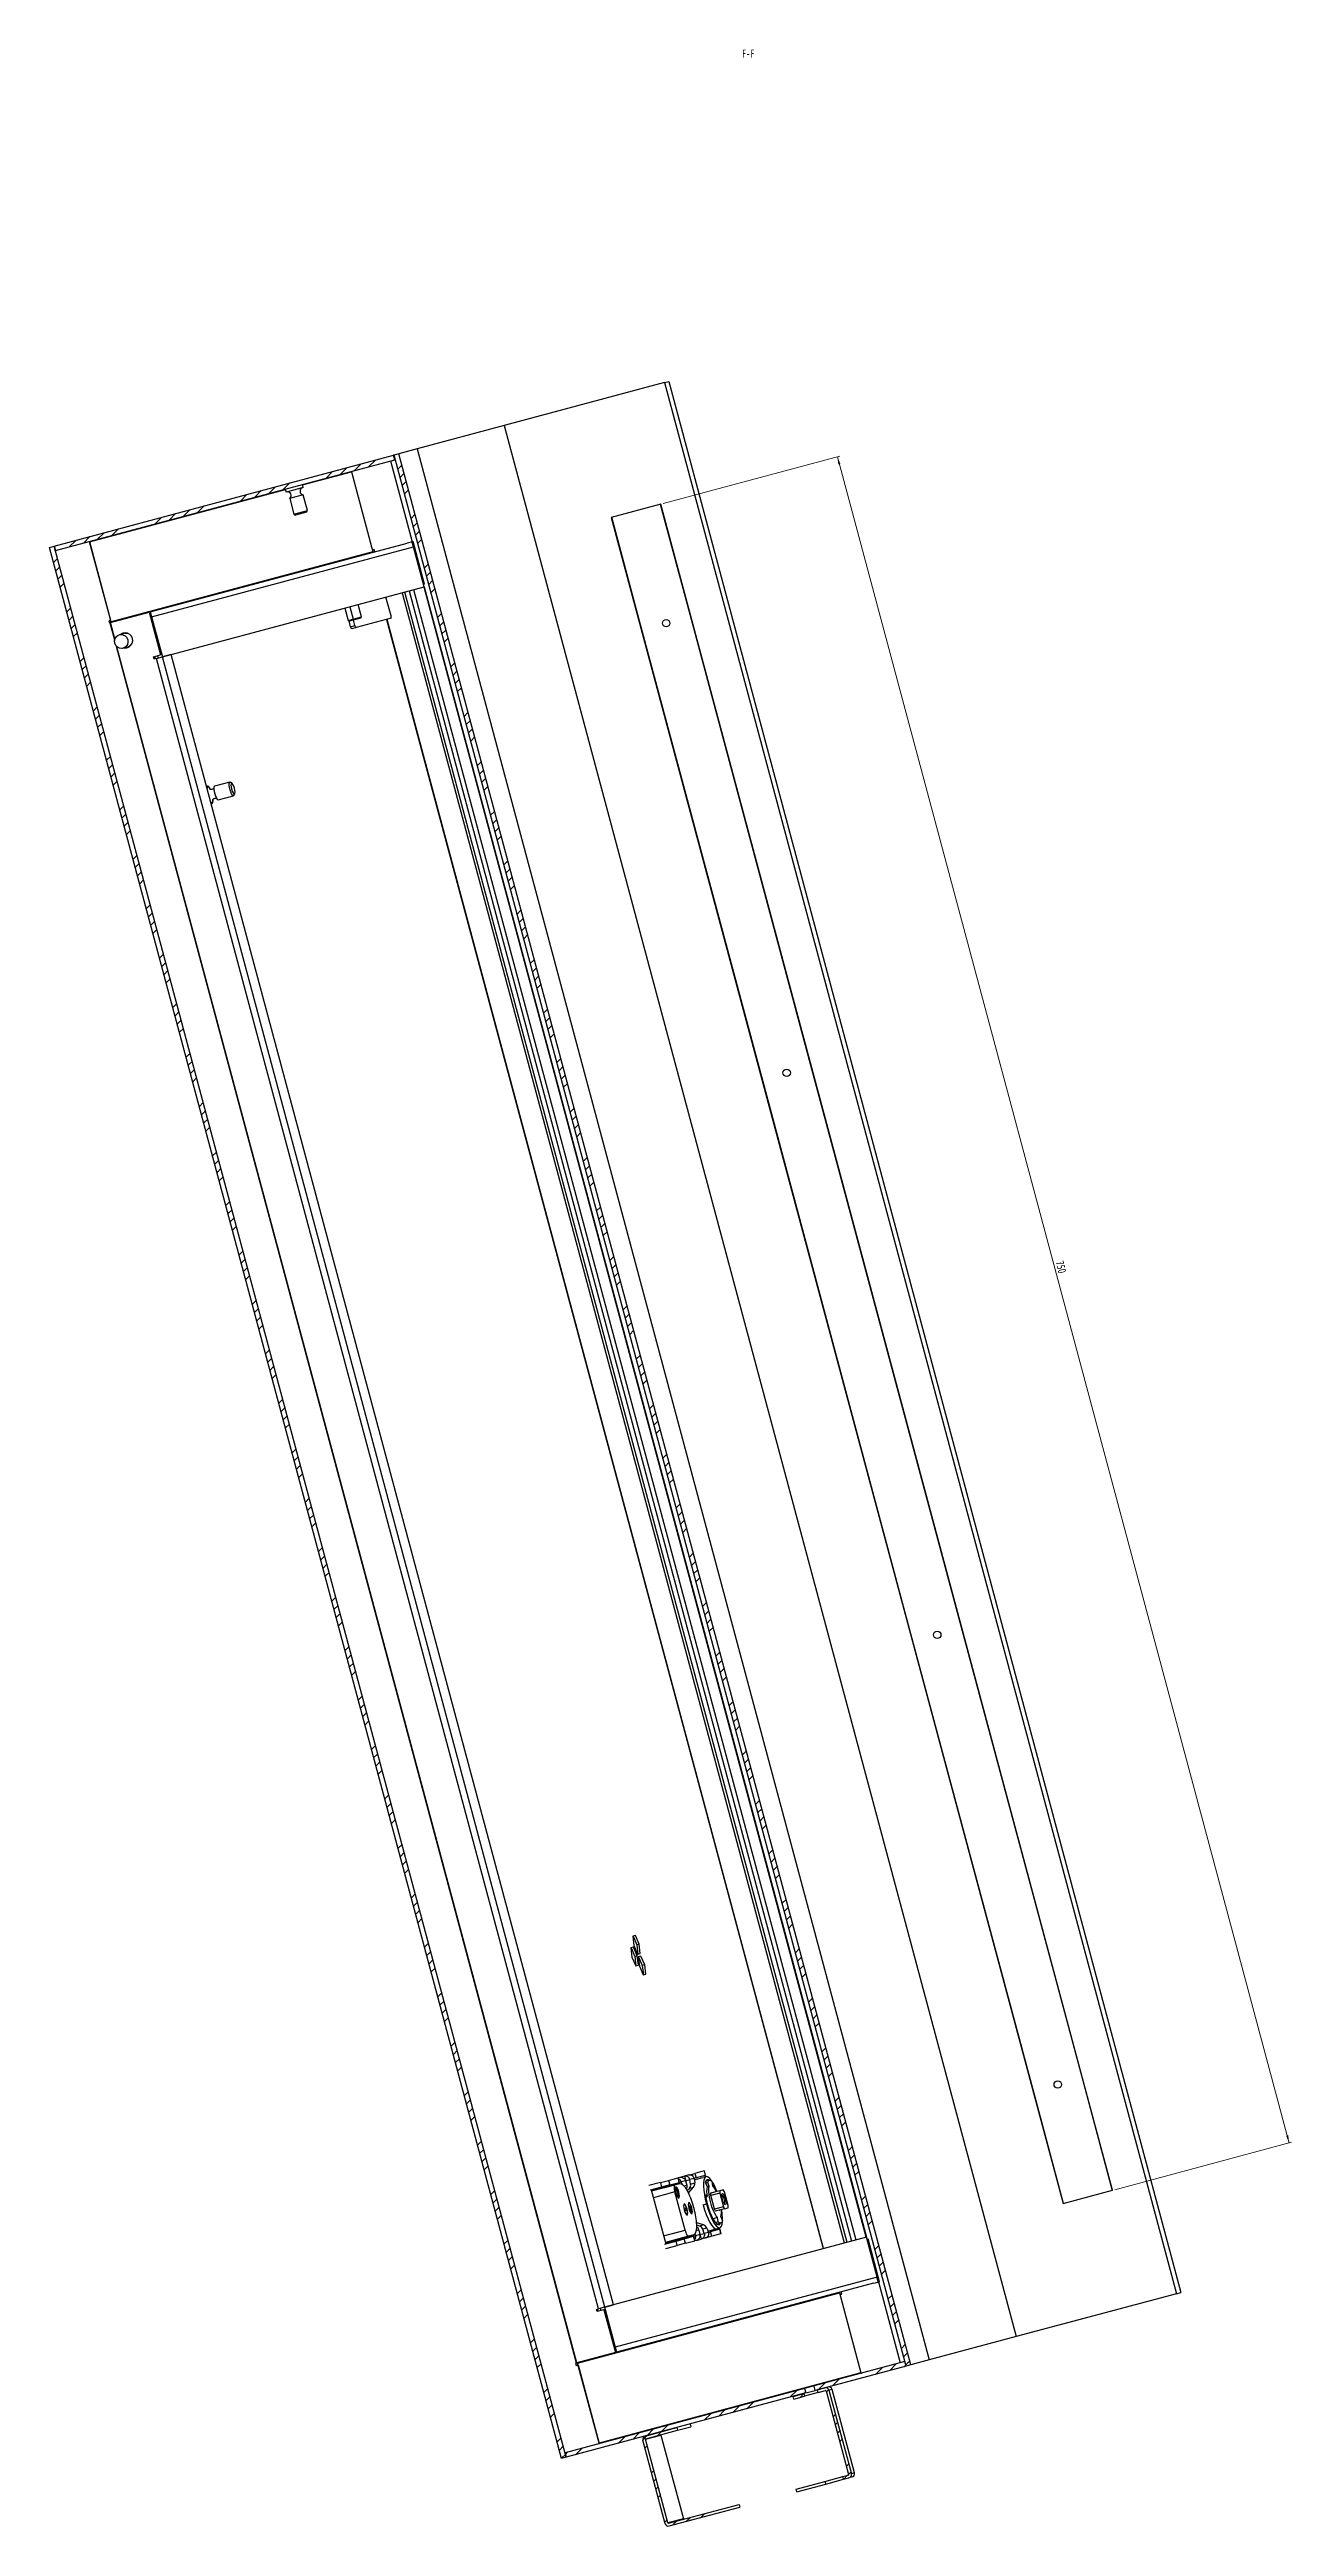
# Model space of a CAD drawing. Header units: millimetres. Extents: x -1281 to 3780, y -2005 to 2969.
# Drawn here: x 3130 to 3663, y 1210 to 2274 of the extents above; entities that cross this region are included whole.
import ezdxf

# ---------------------------------------------------------------- set-up
doc = ezdxf.new("R2010")
doc.units = ezdxf.units.MM
doc.styles.add('SLDTEXTSTYLE0', font='TXT', dxfattribs={"width": 0.75})
doc.dimstyles.new('SLDDIMSTYLE4', dxfattribs={"dimtxt": 3.5, "dimasz": 3.302, "dimexe": 0, "dimexo": 0.0625, "dimgap": 0.875, "dimtad": 1, "dimdec": 3, "dimrnd": 1e-09, "dimzin": 12, "dimdsep": 46, "dimtxsty": 'SLDTEXTSTYLE0', "dimsah": 1, "dimcen": 0.09, "dimadec": 0, "dimazin": 3, "dimtfac": 1, "dimtdec": 3, "dimtofl": 0, "dimtmove": 0, "dimatfit": 3, "dimfxl": 1, "dimfrac": 2, "dimtolj": 1, "dimtzin": 12, "dimarcsym": 0})

msp = doc.modelspace()

# ---------------------------------------------------------------- texts
at = {"color": 7, "linetype": 'Continuous', "lineweight": 18, "insert": (3429.8277, 2274.1039), "char_height": 3.5, "attachment_point": 2, "style": 'SLDTEXTSTYLE0'}
msp.add_mtext('F-F', dxfattribs=at)

# ---------------------------------------------------------------- blocks, each defined once
blk = doc.blocks.new('_D_32')
at = {"color": 7, "linetype": 'Continuous', "lineweight": 18, "transparency": 16777216}
for p, q in [((3393.2, 2079.1), (3469.1, 2099.4)), ((3662.2, 1374.7), (3468.1, 2099.1)), ((3587.3, 1354.6), (3663.2, 1375))]:
    blk.add_line(p, q, dxfattribs=at)
for points in [[(3468.1, 2099.1), (3468.5, 2095.8), (3469.4, 2096.1)], [(3662.2, 1374.7), (3661.8, 1378), (3660.9, 1377.8)]]:
    blk.add_solid(points, dxfattribs=at)
at = {"color": 7, "linetype": 'Continuous', "lineweight": 18, "transparency": 16777216, "insert": (3565.2, 1754.1), "char_height": 3.5, "attachment_point": 1, "rotation": 285, "style": 'SLDTEXTSTYLE0'}
blk.add_mtext('750', dxfattribs=at)

# ---------------------------------------------------------------- dimensions: what is measured, and where the dimension line sits
at = {"color": 7, "linetype": 'Continuous', "lineweight": 18}
dim = msp.add_linear_dim(base=(3468.0975, 2099.1482), p1=(3586.34, 1354.3741), p2=(3392.2257, 2078.8184), angle=285, dimstyle='SLDDIMSTYLE4', dxfattribs=at)
dim.commit()
dim.dimension.update_dxf_attribs({"geometry": '_D_32', "text_midpoint": (3561.8712, 1749.1802), "dimtype": 160})

# ---------------------------------------------------------------- hatches: boundary and pattern name
at = {"linetype": 'Continuous', "lineweight": 18}
h = msp.add_hatch(dxfattribs=at)
h.set_pattern_fill('ANSI34', angle=3e-322, style=0)
h.paths.add_polyline_path([(3277.4315, 2099.8232), (3131.6315, 2060.7562), (3132.1491, 2058.8244), (3277.9491, 2097.8914)], flags=0)
h = msp.add_hatch(dxfattribs=at)
h.set_pattern_fill('ANSI34', angle=3e-322, style=0)
h.paths.add_polyline_path([(3499.6277, 1279.3758), (3279.6315, 2100.4127), (3277.6315, 2099.8768), (3497.6277, 1278.8399)], flags=0)
h = msp.add_hatch(dxfattribs=at)
h.set_pattern_fill('ANSI34', angle=3e-322, style=0)
h.paths.add_polyline_path([(3349.6277, 1239.1834), (3351.6277, 1239.7193), (3131.6315, 2060.7562), (3129.6315, 2060.2203)], flags=0)
h = msp.add_hatch(dxfattribs=at)
h.set_pattern_fill('ANSI34', angle=3e-322, style=0)
h.paths.add_polyline_path([(3458.6045, 1268.3836), (3497.6277, 1278.8399), (3497.11, 1280.7717), (3458.0869, 1270.3155)], flags=0)
h = msp.add_hatch(dxfattribs=at)
h.set_pattern_fill('ANSI34', angle=3e-322, style=0)
h.paths.add_polyline_path([(3454.0438, 1269.2321), (3351.11, 1241.6511), (3351.6277, 1239.7193), (3454.5614, 1267.3003)], flags=0)
h = msp.add_hatch(dxfattribs=at)
h.set_pattern_fill('ANSI34', angle=3e-322, style=0)
h.paths.add_polyline_path([(3449.1277, 1265.8443), (3449.4382, 1264.6852), (3454.0006, 1265.9077), (3453.69, 1267.0668)], flags=0)
h = msp.add_hatch(dxfattribs=at)
h.set_pattern_fill('ANSI34', angle=3e-322, style=0)
edge = h.paths.add_edge_path(flags=0)
edge.add_line((3459.4759, 1268.6171), (3459.7865, 1267.458))
edge.add_line((3459.7865, 1267.458), (3463.0382, 1268.3293))
edge.add_ellipse((3463.09, 1268.1361), major_axis=(0.2, 0.0536), ratio=0.965925826, start_angle=0, end_angle=90, ccw=False)
edge.add_line((3463.29, 1268.1897), (3472.9181, 1232.2573))
edge.add_ellipse((3472.7181, 1232.2037), major_axis=(0.2, 0.0536), ratio=0.965925826, start_angle=-90, end_angle=0, ccw=False)
edge.add_line((3472.7698, 1232.0105), (3470.4852, 1231.3983))
edge.add_line((3470.4852, 1231.3983), (3470.7958, 1230.2392))
edge.add_line((3470.7958, 1230.2392), (3473.0804, 1230.8514))
edge.add_ellipse((3472.7181, 1232.2037), major_axis=(1.4, 0.3751), ratio=0.965925826, start_angle=270, end_angle=360)
edge.add_line((3474.1181, 1232.5788), (3464.49, 1268.5113))
edge.add_ellipse((3463.09, 1268.1361), major_axis=(1.4, 0.3751), ratio=0.965925826, start_angle=0, end_angle=90)
edge.add_line((3462.7277, 1269.4884), (3459.4759, 1268.6171))
h = msp.add_hatch(dxfattribs=at)
h.set_pattern_fill('ANSI34', angle=3e-322, style=0)
edge = h.paths.add_edge_path(flags=0)
edge.add_line((3399.4382, 1251.2877), (3399.1277, 1252.4469))
edge.add_line((3399.1277, 1252.4469), (3385.5277, 1248.8027))
edge.add_ellipse((3385.89, 1247.4505), major_axis=(-1.4, -0.3751), ratio=0.965925826, start_angle=270, end_angle=360)
edge.add_line((3384.49, 1247.0753), (3394.1181, 1211.1429))
edge.add_ellipse((3395.5181, 1211.518), major_axis=(-1.4, -0.3751), ratio=0.965925826, start_angle=360, end_angle=450)
edge.add_line((3395.8804, 1210.1657), (3426.2596, 1218.3058))
edge.add_line((3426.2596, 1218.3058), (3425.949, 1219.4649))
edge.add_line((3425.949, 1219.4649), (3395.5698, 1211.3248))
edge.add_ellipse((3395.5181, 1211.518), major_axis=(-0.2, -0.0536), ratio=0.965925826, start_angle=0, end_angle=90, ccw=False)
edge.add_line((3395.3181, 1211.4644), (3385.69, 1247.3969))
edge.add_ellipse((3385.89, 1247.4505), major_axis=(-0.2, -0.0536), ratio=0.965925826, start_angle=-90, end_angle=0, ccw=False)
edge.add_line((3385.8382, 1247.6436), (3399.4382, 1251.2877))
h = msp.add_hatch(dxfattribs=at)
h.set_pattern_fill('ANSI34', angle=3e-322, style=0)
h.paths.add_polyline_path([(3463.0756, 1228.1706), (3462.765, 1229.3297), (3450.4055, 1226.018), (3450.7161, 1224.8589)], flags=0)

# ---------------------------------------------------------------- linework, layer by layer
at = {"color": 7, "linetype": 'Continuous'}
for p, q in [((3393.7736, 2130.997), (3324.8964, 2112.5414)), ((3393.7668, 2130.9952), (3395.6987, 2131.5128)), ((3393.7668, 2130.9952), (3613.763, 1309.9582)), ((3393.7736, 2130.997), (3613.7698, 1309.9601)), ((3395.6987, 2131.5128), (3615.6949, 1310.4759)), ((3324.8964, 2112.5414), (3287.5759, 2102.5414)), ((3324.8964, 2112.5414), (3544.8926, 1291.5045)), ((3131.6315, 2060.7562), (3277.4315, 2099.8232)), ((3132.1491, 2058.8244), (3277.9491, 2097.8914)), ((3277.6315, 2099.8768), (3277.4315, 2099.8232)), ((3277.9491, 2097.8914), (3277.4315, 2099.8232)), ((3279.6315, 2100.4127), (3277.6315, 2099.8768)), ((3497.6277, 1278.8399), (3277.6315, 2099.8768)), ((3277.9491, 2097.8914), (3278.1491, 2097.945)), ((3287.5759, 2102.5414), (3279.6315, 2100.4127)), ((3499.6277, 1279.3758), (3279.6315, 2100.4127)), ((3287.5759, 2102.5414), (3507.5721, 1281.5045)), ((3238.6611, 2085.9148), (3231.9006, 2084.1033)), ((3238.6611, 2085.9148), (3238.2988, 2087.2671)), ((3259.3664, 2092.7051), (3268.5803, 2058.3181)), ((3230.8804, 2085.2794), (3231.2428, 2083.9271)), ((3231.9006, 2084.1033), (3231.2428, 2083.9271)), ((3233.3445, 2081.3844), (3232.8306, 2081.2467)), ((3232.8306, 2081.2467), (3234.6497, 2074.4576)), ((3238.6262, 2082.7996), (3233.3445, 2081.3844)), ((3234.6497, 2074.4576), (3240.4453, 2076.0105)), ((3240.0412, 2075.3107), (3235.3496, 2074.0536)), ((3240.4453, 2076.0105), (3238.6262, 2082.7996)), ((3240.0412, 2075.3107), (3240.4453, 2076.0105)), ((3392.2257, 2078.8184), (3370.9753, 2073.1244)), ((3392.0325, 2078.7667), (3403.6794, 2035.3)), ((3586.34, 1354.374), (3392.2257, 2078.8184)), ((3234.6497, 2074.4576), (3235.3496, 2074.0536)), ((3370.9753, 2073.1244), (3565.0896, 1348.68)), ((3382.8154, 2029.7095), (3371.1685, 2073.1762)), ((3129.6315, 2060.2203), (3131.6315, 2060.7562)), ((3349.6277, 1239.1834), (3129.6315, 2060.2203)), ((3351.6277, 1239.7193), (3131.6315, 2060.7562)), ((3131.6315, 2060.7562), (3132.1491, 2058.8244)), ((3146.8146, 2062.754), (3155.8733, 2028.9466)), ((3156.0803, 2028.1738), (3146.8664, 2062.5608)), ((3268.5803, 2058.3181), (3156.0803, 2028.1738)), ((3172.9263, 2032.4806), (3283.3294, 2062.0631)), ((3173.4957, 2030.3556), (3285.9957, 2060.4999)), ((3269.1101, 2059.2883), (3268.3733, 2059.0909)), ((3269.3689, 2058.3223), (3269.1101, 2059.2883)), ((3285.3631, 2062.608), (3283.3294, 2062.0631)), ((3285.3631, 2062.608), (3285.8631, 2062.742)), ((3285.8554, 2060.7708), (3285.3631, 2062.608)), ((3290.7807, 2044.3894), (3285.8631, 2062.742)), ((3285.8997, 2060.7826), (3285.9957, 2060.4999)), ((3290.6027, 2043.3064), (3285.9957, 2060.4999)), ((3178.1027, 2013.1621), (3290.6027, 2043.3064)), ((3290.3439, 2044.2723), (3290.7807, 2044.3894)), ((3290.4895, 2043.2761), (3480.4627, 1334.2865)), ((3480.5351, 1334.3059), (3290.5619, 2043.2955)), ((3256.4843, 2034.1644), (3257.9078, 2028.8518)), ((3263.7033, 2030.4047), (3262.2798, 2035.7173)), ((3276.3321, 2030.7863), (3274.158, 2038.9001)), ((3281.068, 2040.7516), (3471.0412, 1331.7621)), ((3282.1876, 2041.0516), (3472.1608, 1332.0621)), ((3284.1735, 2041.5837), (3474.1466, 1332.5942)), ((3286.0395, 2042.0837), (3476.0127, 1333.0942)), ((3403.6794, 2035.3), (3403.8725, 2035.3518)), ((3403.6794, 2035.3), (3406.2676, 2025.6407)), ((3155.8733, 2028.9466), (3155.0733, 2028.7322)), ((3155.0733, 2028.7322), (3155.3321, 2027.7663)), ((3155.3321, 2027.7663), (3155.5821, 2027.8333)), ((3155.8187, 2027.8967), (3155.5821, 2027.8333)), ((3155.8187, 2027.8967), (3172.4263, 2032.3467)), ((3161.8836, 2023.3101), (3159.6336, 2022.7072)), ((3172.9263, 2032.4806), (3172.4263, 2032.3467)), ((3172.4263, 2032.3467), (3177.3439, 2013.9941)), ((3172.9263, 2032.4806), (3177.8439, 2014.1281)), ((3173.4957, 2030.3556), (3178.1027, 2013.1621)), ((3257.9078, 2028.8518), (3260.0555, 2029.4273)), ((3257.9078, 2028.8518), (3258.5201, 2028.4983)), ((3258.966, 2026.1331), (3258.2979, 2028.6266)), ((3263.2675, 2029.7703), (3258.5201, 2028.4983)), ((3258.966, 2026.1331), (3260.8321, 2026.6331)), ((3261.3409, 2025.7341), (3259.4749, 2025.2341)), ((3260.0555, 2029.4273), (3263.6046, 2030.3783)), ((3260.8321, 2026.6331), (3260.2109, 2028.9513)), ((3276.3409, 2029.7534), (3261.3409, 2025.7341)), ((3263.2675, 2029.7703), (3263.6046, 2030.3783)), ((3263.3498, 2029.7924), (3263.2675, 2029.7703)), ((3263.3498, 2029.7924), (3263.7033, 2030.4047)), ((3263.6046, 2030.3783), (3263.7033, 2030.4047)), ((3382.6222, 2029.6578), (3382.8154, 2029.7095)), ((3385.4036, 2020.0502), (3382.8154, 2029.7095)), ((3406.4607, 2025.6925), (3406.2676, 2025.6407)), ((3406.2676, 2025.6407), (3455.4432, 1842.1148)), ((3161.1865, 2016.9116), (3163.4365, 2017.5145)), ((3174.3582, 2013.1941), (3177.3439, 2013.9941)), ((3174.6171, 2012.2282), (3174.3582, 2013.1941)), ((3175.5501, 2012.4782), (3174.6171, 2012.2282)), ((3175.1171, 2012.3621), (3174.8582, 2013.3281)), ((3175.5501, 2012.4782), (3178.1027, 2013.1621)), ((3365.5232, 1303.4886), (3175.5501, 2012.4782)), ((3175.9779, 2013.6281), (3176.2367, 2012.6621)), ((3177.8439, 2014.1281), (3177.3439, 2013.9941)), ((3178.1027, 2013.1621), (3178.0942, 2013.1599)), ((3181.9027, 2014.1803), (3178.1527, 2013.1755)), ((3368.1259, 1304.186), (3178.1527, 2013.1755)), ((3371.8759, 1305.1908), (3181.9027, 2014.1803)), ((3385.4036, 2020.0502), (3385.2104, 2019.9985)), ((3434.5792, 1836.5243), (3385.4036, 2020.0502)), ((3207.1248, 1959.3396), (3200.567, 1957.5825)), ((3207.9915, 1958.8884), (3207.3541, 1959.2875)), ((3197.5506, 1957.6439), (3197.085, 1957.5191)), ((3199.0728, 1950.1008), (3199.5383, 1950.2256)), ((3202.12, 1951.7869), (3208.6777, 1953.5441)), ((3208.8503, 1953.7039), (3209.2027, 1954.3683)), ((3455.4432, 1842.1148), (3455.6364, 1842.1666)), ((3455.4432, 1842.1148), (3458.0314, 1832.4556)), ((3434.386, 1836.4726), (3434.5792, 1836.5243)), ((3437.1674, 1826.8651), (3434.5792, 1836.5243)), ((3458.2245, 1832.5073), (3458.0314, 1832.4556)), ((3458.0314, 1832.4556), (3520.1479, 1600.6334)), ((3437.1674, 1826.8651), (3436.9742, 1826.8133)), ((3499.2839, 1595.0429), (3437.1674, 1826.8651)), ((3520.1479, 1600.6334), (3520.3411, 1600.6851)), ((3520.1479, 1600.6334), (3522.7361, 1590.9741)), ((3520.7293, 1599.2362), (3520.5362, 1599.1845)), ((3499.0907, 1594.9911), (3499.2839, 1595.0429)), ((3501.8721, 1585.3836), (3499.2839, 1595.0429)), ((3522.6067, 1591.4571), (3522.7999, 1591.5088)), ((3522.9293, 1591.0259), (3522.7361, 1590.9741)), ((3522.7361, 1590.9741), (3571.9117, 1407.4482)), ((3501.8721, 1585.3836), (3501.6789, 1585.3319)), ((3551.0477, 1401.8577), (3501.8721, 1585.3836)), ((3380.5322, 1458.8645), (3379.3774, 1458.5551)), ((3379.3774, 1458.5551), (3379.8354, 1454.5367)), ((3379.5058, 1458.5895), (3381.1185, 1454.8805)), ((3381.3334, 1463.8415), (3380.1787, 1463.5321)), ((3380.1787, 1463.5321), (3380.6367, 1459.5137)), ((3380.3071, 1463.5665), (3381.9198, 1459.8575)), ((3382.1448, 1455.1555), (3380.5322, 1458.8645)), ((3380.6367, 1459.5137), (3382.2493, 1455.8047)), ((3382.9461, 1460.1325), (3381.3334, 1463.8415)), ((3382.9461, 1460.1325), (3381.9198, 1459.8575)), ((3381.9198, 1459.8575), (3382.3777, 1455.8391)), ((3383.404, 1456.1141), (3382.9461, 1460.1325)), ((3379.8354, 1454.5367), (3381.448, 1450.8277)), ((3382.1448, 1455.1555), (3381.1185, 1454.8805)), ((3381.1185, 1454.8805), (3381.5764, 1450.8621)), ((3381.448, 1450.8277), (3382.6027, 1451.1371)), ((3382.6027, 1451.1371), (3382.1448, 1455.1555)), ((3382.2493, 1455.8047), (3383.404, 1456.1141)), ((3383.7146, 1454.955), (3382.5599, 1454.6456)), ((3382.5599, 1454.6456), (3383.0178, 1450.6272)), ((3382.6883, 1454.68), (3384.3009, 1450.971)), ((3383.0178, 1450.6272), (3384.6304, 1446.9182)), ((3385.3272, 1451.246), (3383.7146, 1454.955)), ((3385.3272, 1451.246), (3384.3009, 1450.971)), ((3384.3009, 1450.971), (3384.7588, 1446.9526)), ((3385.7851, 1447.2276), (3385.3272, 1451.246)), ((3384.6304, 1446.9182), (3385.7851, 1447.2276)), ((3571.9117, 1407.4482), (3572.1049, 1407.5)), ((3571.9117, 1407.4482), (3574.4999, 1397.789)), ((3550.8546, 1401.806), (3551.0477, 1401.8577)), ((3553.6359, 1392.1985), (3551.0477, 1401.8577)), ((3574.6931, 1397.8407), (3574.4999, 1397.789)), ((3574.4999, 1397.789), (3586.1468, 1354.3223)), ((3553.6359, 1392.1985), (3553.4427, 1392.1467)), ((3565.2828, 1348.7318), (3553.6359, 1392.1985)), ((3410.8467, 1362.7381), (3406.8467, 1361.6663)), ((3410.8467, 1362.7381), (3410.9455, 1362.7645)), ((3410.8467, 1362.7381), (3411.3644, 1360.8062)), ((3411.4631, 1360.8327), (3410.9455, 1362.7645)), ((3392.0477, 1357.7009), (3387.1027, 1356.3759)), ((3392.5653, 1355.769), (3387.6204, 1354.444)), ((3388.1516, 1354.5864), (3394.3633, 1331.4041)), ((3388.1646, 1354.5381), (3399.1218, 1357.4741)), ((3399.2401, 1357.1693), (3388.2487, 1354.2241)), ((3388.281, 1354.1034), (3398.8846, 1356.9446)), ((3392.0477, 1357.7009), (3395.5967, 1358.6518)), ((3392.0477, 1357.7009), (3392.5653, 1355.769)), ((3396.1144, 1356.72), (3392.5653, 1355.769)), ((3393.936, 1355.5735), (3400.4829, 1357.2645)), ((3394.7876, 1355.8016), (3393.936, 1355.5735)), ((3394.7876, 1355.8016), (3399.3015, 1357.0112)), ((3395.5967, 1358.6518), (3399.5967, 1359.7236)), ((3395.5967, 1358.6518), (3396.1144, 1356.72)), ((3396.1144, 1356.72), (3400.1144, 1357.7918)), ((3398.2329, 1356.6616), (3400.4829, 1357.2645)), ((3402.6583, 1337.2505), (3398.2584, 1353.671)), ((3399.1036, 1357.5209), (3399.3238, 1356.9539)), ((3399.5967, 1359.7236), (3399.6296, 1359.7324)), ((3399.5967, 1359.7236), (3400.1144, 1357.7918)), ((3400.3557, 1359.927), (3399.6296, 1359.7324)), ((3400.1473, 1357.8006), (3399.6296, 1359.7324)), ((3400.1473, 1357.8006), (3400.1144, 1357.7918)), ((3400.1473, 1357.8006), (3400.9696, 1358.0209)), ((3402.3557, 1360.4629), (3400.3557, 1359.927)), ((3402.8064, 1358.5131), (3400.9696, 1358.0209)), ((3401.3787, 1356.9674), (3400.9696, 1358.0209)), ((3404.2307, 1360.9653), (3402.3557, 1360.4629)), ((3402.3557, 1360.4629), (3402.7972, 1358.8152)), ((3402.8064, 1358.5131), (3404.6724, 1359.0131)), ((3402.8064, 1358.5131), (3403.4446, 1356.6561)), ((3403.3412, 1354.5153), (3404.1072, 1354.7206)), ((3404.5667, 1355.2607), (3404.1072, 1354.7206)), ((3404.4807, 1361.0323), (3404.2307, 1360.9653)), ((3404.2566, 1353.4132), (3406.2658, 1355.716)), ((3404.4807, 1361.0323), (3405.6637, 1361.3493)), ((3404.5667, 1355.2607), (3406.2658, 1355.716)), ((3406.5091, 1359.5052), (3404.6724, 1359.0131)), ((3405.0482, 1357.0858), (3404.6724, 1359.0131)), ((3405.0482, 1357.0858), (3406.8099, 1357.5579)), ((3405.6637, 1361.3493), (3406.8467, 1361.6663)), ((3407.3644, 1359.7344), (3406.509, 1359.5052)), ((3406.5091, 1359.5052), (3406.8099, 1357.5579)), ((3406.5969, 1358.9367), (3410.3417, 1359.9039)), ((3406.8467, 1361.6663), (3407.3644, 1359.7344)), ((3411.3644, 1360.8062), (3407.3644, 1359.7344)), ((3411.7513, 1360.268), (3410.3693, 1359.911)), ((3411.3421, 1357.9416), (3412.0954, 1355.9914)), ((3411.4631, 1360.8327), (3411.3644, 1360.8062)), ((3412.1324, 1351.6591), (3411.3898, 1352.3515)), ((3413.1176, 1358.6878), (3411.4506, 1358.2411)), ((3412.3959, 1357.7458), (3411.5095, 1357.5083)), ((3411.5349, 1351.499), (3412.1324, 1351.6591)), ((3413.0654, 1356.0122), (3412.0288, 1355.7344)), ((3413.0654, 1356.0122), (3412.3959, 1357.7458)), ((3417.568, 1354.1604), (3413.5942, 1353.0956)), ((3413.6406, 1353.1857), (3415.4156, 1353.6613)), ((3415.4827, 1345.8112), (3413.645, 1352.6692)), ((3417.5763, 1353.1874), (3413.7788, 1352.1699)), ((3414.2136, 1358.2328), (3414.5005, 1356.3967)), ((3419.0845, 1354.5667), (3417.568, 1354.1604)), ((3417.5763, 1353.1874), (3419.1463, 1347.328)), ((3421.1338, 1347.8606), (3419.5638, 1353.7199)), ((3565.0896, 1348.68), (3586.34, 1354.374)), ((3402.4264, 1346.0527), (3402.2912, 1346.0164)), ((3402.5396, 1345.6301), (3402.4113, 1345.5957)), ((3403.1525, 1346.2472), (3402.4264, 1346.0527)), ((3402.4264, 1346.0527), (3402.5396, 1345.6301)), ((3402.5396, 1345.6301), (3403.4146, 1345.8645)), ((3402.9089, 1346.6349), (3402.7223, 1346.5849)), ((3402.7223, 1346.5849), (3402.9659, 1346.1972)), ((3403.0578, 1346.6748), (3402.9089, 1346.6349)), ((3402.9089, 1346.6349), (3403.1525, 1346.2472)), ((3403.3014, 1346.2871), (3403.0578, 1346.6748)), ((3403.4146, 1345.8645), (3403.3014, 1346.2871)), ((3404.3277, 1347.1127), (3404.1713, 1347.0708)), ((3404.3277, 1347.1127), (3404.5581, 1346.2526)), ((3404.9866, 1346.8477), (3404.3277, 1347.1127)), ((3404.5581, 1346.2526), (3404.3883, 1346.2071)), ((3404.3921, 1346.1943), (3405.0305, 1345.9376)), ((3404.5581, 1346.2526), (3405.2171, 1345.9876)), ((3404.7658, 1347.672), (3404.5792, 1347.622)), ((3404.5792, 1347.622), (3404.7625, 1346.9379)), ((3404.7658, 1347.672), (3404.9866, 1346.8477)), ((3405.0236, 1347.5683), (3404.7658, 1347.672)), ((3405.6892, 1345.0844), (3405.0236, 1347.5683)), ((3405.2171, 1345.9876), (3405.0305, 1345.9376)), ((3405.0305, 1345.9376), (3405.2448, 1345.1381)), ((3405.2171, 1345.9876), (3405.4313, 1345.1881)), ((3405.4313, 1345.1881), (3405.2448, 1345.1381)), ((3405.2448, 1345.1381), (3405.5026, 1345.0344)), ((3405.4313, 1345.1881), (3405.6892, 1345.0844)), ((3405.6892, 1345.0844), (3405.5026, 1345.0344)), ((3410.4422, 1348.1358), (3411.845, 1348.5117)), ((3416.6522, 1342.6262), (3414.7862, 1342.1262)), ((3419.1463, 1347.328), (3415.3489, 1346.3105)), ((3419.6256, 1346.4812), (3415.6518, 1345.4165)), ((3417.5121, 1345.8373), (3415.7371, 1345.3617)), ((3416.9391, 1340.7902), (3416.6522, 1342.6262)), ((3418.0873, 1343.0107), (3418.7568, 1341.2772)), ((3419.6256, 1346.4812), (3421.1421, 1346.8876)), ((3480.5759, 1334.3169), (3368.0759, 1304.1726)), ((3393.832, 1331.2618), (3398.777, 1332.5868)), ((3404.8375, 1334.7283), (3394.2339, 1331.8871)), ((3394.2662, 1331.7664), (3405.2577, 1334.7115)), ((3394.3497, 1329.3299), (3399.2946, 1330.6549)), ((3405.3076, 1334.3884), (3394.3503, 1331.4525)), ((3398.777, 1332.5868), (3402.326, 1333.5378)), ((3399.2946, 1330.6549), (3398.777, 1332.5868)), ((3398.9436, 1333.1853), (3406.3815, 1335.2505)), ((3402.8437, 1331.6059), (3399.2946, 1330.6549)), ((3402.326, 1333.5378), (3406.326, 1334.6096)), ((3402.8437, 1331.6059), (3402.326, 1333.5378)), ((3402.8437, 1331.6059), (3406.8437, 1332.6777)), ((3406.3815, 1335.2505), (3404.1315, 1334.6476)), ((3404.8448, 1334.7303), (3405.2379, 1334.8395)), ((3405.2224, 1334.9399), (3405.3153, 1334.3387)), ((3406.326, 1334.6096), (3406.3589, 1334.6184)), ((3406.8437, 1332.6777), (3406.326, 1334.6096)), ((3406.3589, 1334.6184), (3407.1813, 1334.8387)), ((3406.8766, 1332.6865), (3406.3589, 1334.6184)), ((3406.8766, 1332.6865), (3406.8437, 1332.6777)), ((3407.6026, 1332.8811), (3406.8766, 1332.6865)), ((3407.1813, 1334.8387), (3406.9977, 1336.0276)), ((3409.018, 1335.3309), (3407.1813, 1334.8387)), ((3408.2483, 1339.2657), (3407.5244, 1339.0718)), ((3407.6026, 1332.8811), (3409.6026, 1333.417)), ((3410.6154, 1339.4829), (3407.724, 1340.4726)), ((3408.9163, 1339.0277), (3408.2483, 1339.2657)), ((3408.6422, 1337.2582), (3409.018, 1335.3309)), ((3410.6154, 1339.4829), (3408.9163, 1339.0277)), ((3409.018, 1335.3309), (3410.884, 1335.8309)), ((3409.1611, 1335.0647), (3409.6026, 1333.417)), ((3411.4776, 1333.9194), (3409.6026, 1333.417)), ((3412.0076, 1338.1599), (3410.2458, 1337.6878)), ((3410.884, 1335.8309), (3410.2458, 1337.6878)), ((3412.7208, 1336.323), (3410.884, 1335.8309)), ((3411.4776, 1333.9194), (3411.7276, 1333.9864)), ((3412.9107, 1334.3033), (3411.7276, 1333.9864)), ((3412.0076, 1338.1599), (3412.7208, 1336.323)), ((3412.5125, 1336.8593), (3417.6426, 1338.2837)), ((3412.7206, 1336.323), (3413.576, 1336.5522)), ((3414.0937, 1334.6203), (3412.9107, 1334.3033)), ((3417.576, 1337.624), (3413.576, 1336.5522)), ((3414.0937, 1334.6203), (3413.576, 1336.5522)), ((3418.0937, 1335.6921), (3414.0937, 1334.6203)), ((3416.9391, 1340.7902), (3415.7635, 1340.4752)), ((3416.3681, 1339.8885), (3418.0351, 1340.3352)), ((3417.576, 1337.624), (3417.6748, 1337.6504)), ((3418.0937, 1335.6921), (3417.576, 1337.624)), ((3418.1924, 1335.7186), (3417.6748, 1337.6504)), ((3418.1924, 1335.7186), (3418.0937, 1335.6921)), ((3485.1829, 1317.1234), (3480.5759, 1334.3169)), ((3480.8347, 1333.3509), (3481.2715, 1333.468)), ((3486.1891, 1315.1154), (3481.2715, 1333.468)), ((3356.5098, 1280.1609), (3469.0098, 1310.3052)), ((3485.1829, 1317.1234), (3372.6829, 1286.9791)), ((3483.6553, 1314.4365), (3373.2523, 1284.8541)), ((3469.0098, 1310.3052), (3478.2238, 1275.9182)), ((3469.2168, 1309.5324), (3469.9536, 1309.7299)), ((3469.9536, 1309.7299), (3469.6948, 1310.6958)), ((3483.6553, 1314.4365), (3485.689, 1314.9814)), ((3485.1829, 1317.1234), (3485.2411, 1316.8305)), ((3485.689, 1314.9814), (3485.1968, 1316.8186)), ((3485.689, 1314.9814), (3486.1891, 1315.1154)), ((3613.7698, 1309.9601), (3544.8926, 1291.5045)), ((3613.763, 1309.9582), (3615.6949, 1310.4759)), ((3364.5902, 1303.2386), (3365.5232, 1303.4886)), ((3364.8491, 1302.2727), (3364.5902, 1303.2386)), ((3367.8347, 1303.0727), (3364.8491, 1302.2727)), ((3365.3491, 1302.4066), (3365.0902, 1303.3726)), ((3368.0759, 1304.1726), (3365.5232, 1303.4886)), ((3366.2098, 1303.6726), (3366.4687, 1302.7066)), ((3368.3347, 1303.2066), (3367.8347, 1303.0727)), ((3367.8347, 1303.0727), (3372.7523, 1284.7201)), ((3368.0759, 1304.1726), (3368.0674, 1304.1703)), ((3368.0759, 1304.1726), (3372.6829, 1286.9791)), ((3368.1259, 1304.186), (3371.8759, 1305.1908)), ((3368.3347, 1303.2066), (3373.2523, 1284.8541)), ((3544.8926, 1291.5045), (3507.5721, 1281.5045)), ((3355.908, 1280.2067), (3355.658, 1280.1397)), ((3355.658, 1280.1397), (3355.9169, 1279.1738)), ((3355.908, 1280.2067), (3356.1446, 1280.2701)), ((3355.9169, 1279.1738), (3356.7169, 1279.3881)), ((3372.7523, 1284.7201), (3356.1446, 1280.2701)), ((3365.7238, 1245.7739), (3356.5098, 1280.1609)), ((3356.7169, 1279.3881), (3365.7755, 1245.5807)), ((3373.2523, 1284.8541), (3372.7523, 1284.7201)), ((3497.11, 1280.7717), (3458.0869, 1270.3155)), ((3497.6277, 1278.8399), (3458.6045, 1268.3837)), ((3497.6277, 1278.8399), (3497.11, 1280.7717)), ((3499.6277, 1279.3758), (3497.6277, 1278.8399)), ((3507.5721, 1281.5045), (3499.6277, 1279.3758)), ((3454.0438, 1269.2321), (3351.11, 1241.6511)), ((3454.5614, 1267.3003), (3351.6277, 1239.7193)), ((3478.2238, 1275.9182), (3365.7238, 1245.7739)), ((3449.1277, 1265.8443), (3453.69, 1267.0668)), ((3453.69, 1267.0668), (3454.0006, 1265.9077)), ((3459.7865, 1267.458), (3454.0006, 1265.9077)), ((3458.0869, 1270.3155), (3454.0438, 1269.2321)), ((3454.0438, 1269.2321), (3454.5614, 1267.3003)), ((3454.5614, 1267.3003), (3458.6045, 1268.3837)), ((3458.6045, 1268.3837), (3458.0869, 1270.3155)), ((3459.4759, 1268.6171), (3462.7277, 1269.4884)), ((3459.7865, 1267.458), (3459.4759, 1268.6171)), ((3459.7865, 1267.458), (3463.0382, 1268.3293)), ((3463.29, 1268.1897), (3472.9181, 1232.2573)), ((3465.8179, 1268.8671), (3464.49, 1268.5112)), ((3464.49, 1268.5112), (3474.1181, 1232.5788)), ((3475.446, 1232.9346), (3465.8179, 1268.8671)), ((3449.4382, 1264.6852), (3449.1277, 1265.8443)), ((3449.4382, 1264.6852), (3454.0006, 1265.9077)), ((3394.1181, 1211.1429), (3384.49, 1247.0753)), ((3385.5277, 1248.8028), (3399.1277, 1252.4469)), ((3385.69, 1247.3969), (3392.2965, 1249.1671)), ((3395.3181, 1211.4644), (3385.69, 1247.3969)), ((3385.8382, 1247.6436), (3399.4382, 1251.2877)), ((3392.2965, 1249.1671), (3401.9246, 1213.2346)), ((3399.1277, 1252.4469), (3399.4382, 1251.2877)), ((3399.4382, 1251.2877), (3405.1203, 1252.8102)), ((3404.8097, 1253.9694), (3405.1203, 1252.8102)), ((3351.6277, 1239.7193), (3349.6277, 1239.1834)), ((3351.11, 1241.6511), (3351.6277, 1239.7193)), ((3450.4055, 1226.018), (3462.765, 1229.3297)), ((3450.7161, 1224.8589), (3450.4055, 1226.018)), ((3450.7161, 1224.8589), (3463.0756, 1228.1706)), ((3462.765, 1229.3297), (3470.4852, 1231.3984)), ((3462.765, 1229.3297), (3463.0756, 1228.1706)), ((3463.0756, 1228.1706), (3470.7958, 1230.2392)), ((3470.4852, 1231.3984), (3472.7698, 1232.0105)), ((3470.7958, 1230.2392), (3470.4852, 1231.3984)), ((3470.7958, 1230.2392), (3473.0804, 1230.8514)), ((3474.5021, 1231.2323), (3473.0804, 1230.8514)), ((3475.446, 1232.9346), (3474.1181, 1232.5788)), ((3401.9246, 1213.2346), (3395.3181, 1211.4644)), ((3395.5698, 1211.3248), (3425.949, 1219.4649)), ((3395.8804, 1210.1657), (3426.2596, 1218.3058)), ((3425.949, 1219.4649), (3426.2596, 1218.3058))]:
    msp.add_line(p, q, dxfattribs=at)
at = {"color": 8, "linetype": 'Continuous'}
for p, q in [((3276.0781, 2097.39), (3285.3956, 2062.6167)), ((3238.3505, 2087.0739), (3259.3664, 2092.7051)), ((3146.8664, 2062.5608), (3230.9322, 2085.0862)), ((3290.572, 2043.2982), (3480.5452, 1334.3086)), ((3258.632, 2034.7399), (3260.0555, 2029.4273)), ((3156.0803, 2028.1738), (3155.2803, 2027.9595)), ((3155.5821, 2027.8333), (3157.5615, 2020.4461)), ((3157.6907, 2020.9102), (3155.8187, 2027.8967)), ((3274.395, 2029.232), (3461.9352, 1329.3221)), ((3462.1718, 1329.3855), (3274.6316, 2029.2954)), ((3158.2615, 2017.8338), (3355.908, 1280.2067)), ((3356.1446, 1280.2701), (3158.6054, 2017.4965)), ((3388.2841, 1354.0919), (3398.233, 1356.6616)), ((3398.2585, 1353.6708), (3389.0566, 1351.2091)), ((3398.8846, 1356.9446), (3399.287, 1357.0486)), ((3402.0974, 1356.2952), (3403.4446, 1356.6561)), ((3404.2566, 1353.4132), (3403.9677, 1353.3358)), ((3405.6637, 1361.3493), (3405.8769, 1360.5538)), ((3393.4583, 1334.7814), (3402.6583, 1337.2505)), ((3404.1316, 1334.6476), (3394.2308, 1331.8986)), ((3405.2331, 1334.8706), (3398.9436, 1333.1853)), ((3405.2379, 1334.8395), (3404.8375, 1334.7283)), ((3408.6422, 1337.2582), (3407.3426, 1336.9099)), ((3407.724, 1340.4726), (3407.4209, 1340.3914)), ((3412.5125, 1336.8594), (3416.2392, 1337.8941)), ((3412.9107, 1334.3033), (3412.7019, 1335.0824)), ((3485.7215, 1314.9901), (3495.039, 1280.2168)), ((3356.5098, 1280.1609), (3355.7098, 1279.9465))]:
    msp.add_line(p, q, dxfattribs=at)
at = {"color": 7, "linetype": 'Continuous', "flags": 128}
for points in [[(3163.2091, 2020.5594), (3163.3058, 2019.5231), (3163.0533, 2018.5213), (3162.482, 2017.6749), (3161.6607, 2017.0859), (3160.6886, 2016.8254), (3159.6829, 2016.9249), (3158.7649, 2017.3722), (3158.0453, 2018.1136), (3157.611, 2019.0594), (3157.5142, 2020.0957), (3157.7667, 2021.0976), (3158.3381, 2021.944), (3159.1593, 2022.5329), (3160.1314, 2022.7934), (3161.1371, 2022.694), (3162.0551, 2022.2466), (3162.7747, 2021.5053), (3163.2091, 2020.5594)], [(3160.7173, 2022.9976), (3161.3312, 2023.375), (3161.5717, 2023.4739)], [(3161.8836, 2023.3101), (3162.3814, 2023.3963), (3163.0574, 2023.3699)], [(3163.2483, 2017.2168), (3162.471, 2017.1793), (3162.2702, 2017.202)], [(3164.483, 2018.0497), (3163.9107, 2017.6888), (3163.4365, 2017.5145)], [(3207.5059, 1955.1463), (3207.1862, 1956.1136), (3206.9527, 1957.1205), (3206.8336, 1958.0455), (3206.8433, 1958.7772), (3206.9806, 1959.2271), (3207.229, 1959.3412), (3207.3541, 1959.2875)], [(3208.1143, 1955.5359), (3208.4499, 1954.8103), (3208.7831, 1954.3549), (3209.0632, 1954.239), (3209.2476, 1954.4802), (3209.3082, 1955.0417), (3209.2357, 1955.8382), (3209.0413, 1956.7483), (3208.7545, 1957.6336), (3208.4189, 1958.3591), (3208.0857, 1958.8145), (3207.8056, 1958.9305), (3207.6212, 1958.6893), (3207.5606, 1958.1277), (3207.6331, 1957.3312), (3207.8275, 1956.4211), (3208.1143, 1955.5359)], [(3198.7327, 1956.3318), (3198.6285, 1956.5403), (3198.1981, 1957.2324), (3197.8017, 1957.6017), (3197.478, 1957.612), (3197.2587, 1957.2624), (3197.2097, 1957.0537)], [(3198.948, 1950.5662), (3199.2872, 1950.2678), (3199.6109, 1950.2574), (3199.8303, 1950.607), (3199.9237, 1951.2823), (3199.9042, 1951.9765)], [(3200.567, 1957.5825), (3200.4229, 1957.47), (3200.2856, 1957.02), (3200.2759, 1956.2884), (3200.3949, 1955.3633), (3200.6284, 1954.3564), (3200.9481, 1953.3891), (3201.3155, 1952.5781), (3201.6863, 1952.0211), (3202.0158, 1951.7854), (3202.12, 1951.7869)], [(3208.8503, 1953.7039), (3208.8219, 1953.6566), (3208.5735, 1953.5426), (3208.2441, 1953.7783), (3207.8733, 1954.3352), (3207.5059, 1955.1463)], [(3398.7367, 1353.2815), (3399.0319, 1352.3702), (3399.3773, 1351.623), (3399.7203, 1351.1539), (3400.0087, 1351.0342), (3400.1986, 1351.2821), (3400.2611, 1351.8599), (3400.1867, 1352.6796), (3399.9867, 1353.6165), (3399.6915, 1354.5278), (3399.3461, 1355.2749), (3399.003, 1355.7441), (3398.7146, 1355.8638), (3398.5247, 1355.6159), (3398.4622, 1355.0381), (3398.5366, 1354.2184), (3398.7367, 1353.2815)], [(3399.3179, 1351.7317), (3399.462, 1351.5629), (3399.6927, 1351.4671), (3399.8446, 1351.6655), (3399.8946, 1352.1277), (3399.8351, 1352.7835), (3399.6751, 1353.533), (3399.4389, 1354.262), (3399.1626, 1354.8598), (3398.8882, 1355.235), (3398.6574, 1355.3309), (3398.5055, 1355.1325), (3398.4652, 1354.9143)], [(3416.327, 1353.8278), (3416.2789, 1353.9557), (3415.5583, 1355.7088), (3414.8082, 1357.2428), (3414.054, 1358.5054), (3413.3215, 1359.4536), (3412.6356, 1360.0552), (3412.0197, 1360.2897), (3411.4947, 1360.149), (3411.0785, 1359.638), (3410.7853, 1358.774), (3410.625, 1357.5866), (3410.6032, 1356.1161), (3410.7206, 1354.4125), (3410.9731, 1352.534), (3411.3522, 1350.5445), (3411.845, 1348.5117)], [(3413.0118, 1358.6594), (3412.6393, 1358.8783), (3412.1018, 1358.9333), (3411.6638, 1358.617), (3411.3421, 1357.9416)], [(3411.3898, 1352.3515), (3411.7331, 1350.5014), (3412.19, 1348.6041), (3412.743, 1346.7326), (3413.3707, 1344.9587), (3414.0492, 1343.3506), (3414.7523, 1341.9702), (3415.4531, 1340.8704), (3416.1244, 1340.0937), (3416.7407, 1339.6696), (3417.2782, 1339.6147), (3417.7162, 1339.931), (3417.9294, 1340.3069)], [(3412.3959, 1357.7458), (3412.534, 1358.1079), (3412.7015, 1358.3873), (3412.8966, 1358.5812), (3413.1176, 1358.6878), (3413.3622, 1358.706), (3413.6282, 1358.6356), (3413.9129, 1358.4774), (3414.2136, 1358.2328)], [(3416.6522, 1342.6262), (3416.0447, 1343.3553), (3415.4113, 1344.4246), (3414.787, 1345.7749), (3414.2063, 1347.3318), (3413.7013, 1349.0091), (3413.3, 1350.7142), (3413.0244, 1352.3528), (3412.8899, 1353.8343), (3412.9038, 1355.0771), (3413.0654, 1356.0122)], [(3413.604, 1353.1403), (3413.6073, 1353.1374), (3413.6349, 1353.1065)], [(3415.1031, 1355.6748), (3414.6276, 1356.5778), (3414.4156, 1356.9398)], [(3419.98, 1350.6914), (3420.1801, 1349.7546), (3420.2545, 1348.9349), (3420.192, 1348.3571), (3420.0021, 1348.1092), (3419.7137, 1348.2289), (3419.3706, 1348.698), (3419.0252, 1349.4452), (3418.7301, 1350.3565), (3418.53, 1351.2934), (3418.4556, 1352.1131), (3418.5181, 1352.6909), (3418.708, 1352.9388), (3418.9964, 1352.8191), (3419.3395, 1352.3499), (3419.6849, 1351.6028), (3419.98, 1350.6914)], [(3403.5572, 1346.291), (3403.262, 1347.2023), (3402.9166, 1347.9495), (3402.5736, 1348.4186), (3402.2852, 1348.5383), (3402.0952, 1348.2904), (3402.0327, 1347.7126), (3402.1072, 1346.8929), (3402.3072, 1345.956), (3402.6024, 1345.0447), (3402.9478, 1344.2976), (3403.2908, 1343.8284), (3403.5793, 1343.7087), (3403.7692, 1343.9566), (3403.8317, 1344.5344), (3403.7573, 1345.3541), (3403.5572, 1346.291)], [(3405.5572, 1346.8269), (3405.262, 1347.7382), (3404.9166, 1348.4854), (3404.5736, 1348.9545), (3404.2852, 1349.0742), (3404.0952, 1348.8263), (3404.0327, 1348.2485), (3404.1072, 1347.4288), (3404.3072, 1346.4919), (3404.6024, 1345.5806), (3404.9478, 1344.8335), (3405.2908, 1344.3643), (3405.5793, 1344.2446), (3405.7692, 1344.4925), (3405.8317, 1345.0703), (3405.7573, 1345.89), (3405.5572, 1346.8269)], [(3405.6342, 1345.2896), (3405.5707, 1345.84), (3405.3706, 1346.7769)], [(3410.4422, 1348.1358), (3411.0722, 1346.0035), (3411.7874, 1343.9825), (3412.5605, 1342.1504), (3413.3615, 1340.5777), (3414.1598, 1339.3248), (3414.9248, 1338.4397), (3415.6269, 1337.9567), (3416.2392, 1337.8941)], [(3411.845, 1348.5117), (3412.4346, 1346.5048), (3413.1011, 1344.5923), (3413.8216, 1342.8392), (3414.5718, 1341.3052), (3415.3259, 1340.0426), (3416.0584, 1339.0943), (3416.7443, 1338.4927), (3417.3603, 1338.2583), (3417.8853, 1338.399), (3418.3015, 1338.91), (3418.5947, 1339.7739), (3418.7549, 1340.9614), (3418.7767, 1342.4319), (3418.6594, 1344.1354), (3418.4069, 1346.014), (3418.3846, 1346.1487)], [(3415.6925, 1345.4274), (3415.684, 1345.3869), (3415.6827, 1345.3826)], [(3418.7568, 1341.2772), (3418.6187, 1340.915), (3418.4512, 1340.6357), (3418.2561, 1340.4418), (3418.0351, 1340.3352), (3417.7905, 1340.317), (3417.5245, 1340.3874), (3417.2398, 1340.5456), (3416.9391, 1340.7902)]]:
    msp.add_lwpolyline(points, dxfattribs=at)
at = {"color": 8, "linetype": 'Continuous', "flags": 128}
for points in [[(3198.5737, 1956.4351), (3198.1835, 1957.0346), (3197.8051, 1957.3492), (3197.5069, 1957.2939), (3197.321, 1956.8744), (3197.2965, 1956.7299)], [(3198.8613, 1950.8901), (3199.1022, 1950.6325), (3199.4452, 1950.5011), (3199.6906, 1950.7417), (3199.8118, 1951.3284), (3199.8162, 1951.8897)]]:
    msp.add_lwpolyline(points, dxfattribs=at)
at = {"color": 7, "linetype": 'Continuous'}
for centre in [(3394.5415, 2027.6751), (3446.3053, 1834.49), (3511.01, 1593.0085), (3562.7738, 1399.8233)]:
    msp.add_circle(centre, 1.6, dxfattribs=at)
for centre, radius, start, end in [((3238.7828, 2084.3422), 1.5505, 105, 264.2034283), ((3259.5555, 2092.7592), 0.1967, 106.0147637, 195.9733151), ((3231.9237, 2082.5043), 1.5505, 305.7965717, 105), ((3147.0555, 2062.6149), 0.1967, 106.0147637, 195.9733151), ((3268.7712, 2058.3658), 0.1967, 194.0266849, 283.9852363), ((3156.2712, 2028.2215), 0.1967, 194.0266849, 283.9852363), ((3162.1369, 2020.2722), 3.225, 263.4706866, 126.5293134), ((3260.1469, 2026.208), 1.1833, 183.6325789, 235.3907153), ((3262.013, 2026.708), 1.1833, 183.6325789, 235.3907153), ((3275.2719, 2030.2607), 1.1833, 334.6099374, 26.3684252), ((3395.5366, 1352.4241), 4.1631, 346.8374273, 43.1625727), ((3395.0227, 1352.2864), 5.0429, 345.646752, 44.353248), ((3422.8933, 1353.9173), 10.9953, 169.1267354, 191.8516272), ((3414.1751, 1352.932), 0.5917, 154.6102118, 206.3698075), ((3407.821, 1350.4014), 8.9755, 22.0924327, 41.9104935), ((3415.4108, 1353.5601), 0.1014, 27.2658207, 87.2631314), ((3425.0324, 1353.7376), 7.4764, 176.7586824, 184.2205596), ((3416.8407, 1350.336), 2.6759, 4.9025319, 52.4406472), ((3412.8315, 1350.4684), 7.4764, 25.7794404, 33.2413176), ((3399.8749, 1345.8453), 3.5181, 6.457547, 48.6496421), ((3400.1452, 1344.8357), 3.5182, 341.3514992, 23.5413117), ((3401.8749, 1346.3812), 3.5181, 6.4578611, 48.6496687), ((3404.166, 1344.9393), 1.4843, 332.1806804, 5.1409643), ((3416.0731, 1345.8486), 0.5916, 183.6315748, 235.3900626), ((3417.4573, 1345.9225), 0.1013, 302.7164216, 2.7319615), ((3409.305, 1344.8631), 8.9755, 348.0895065, 7.9075673), ((3425.8801, 1350.5804), 7.4781, 205.7802857, 213.2404723), ((3417.0834, 1349.4296), 2.6761, 337.560476, 25.0963449), ((3413.676, 1347.3103), 7.4781, 356.7595277, 4.2197143), ((3469.1989, 1310.3593), 0.1967, 106.0147637, 195.9733151), ((3356.6989, 1280.215), 0.1967, 106.0147637, 195.9733151), ((3464.4822, 1268.5334), 1.3768, 14.0238186, 103.9892454), ((3478.4146, 1275.9659), 0.1967, 194.0266849, 283.9852363), ((3365.9146, 1245.8216), 0.1967, 194.0266849, 283.9852363), ((3392.4856, 1249.2212), 0.1967, 106.0104443, 195.9765679), ((3474.1224, 1232.5557), 1.3768, 286.0102262, 15.9754909), ((3402.1154, 1213.2822), 0.1966, 194.0196401, 284.0018809)]:
    msp.add_arc(centre, radius, start, end, dxfattribs=at)
for centre, major_axis, ratio, start_param, end_param in [((3401.5785, 1356.1561), (1.5176, -1.3699), 0.924409633, 0.07144318, 1.031374269), ((3404.587, 1353.0777), (0.2027, 0.4797), 0.890376812, 1.217053422, 2.176984511), ((3403.1821, 1356.5858), (0.6293, 1.9452), 0.924409633, 4.29187995, 5.251811038), ((3404.9439, 1357.0579), (0.8108, 1.9189), 0.890376812, 4.358646076, 5.318577164), ((3407.8424, 1340.9284), (0.4154, -0.3141), 0.890376812, 4.106200796, 5.066131885), ((3406.7762, 1336.7582), (0.6293, 1.9452), 0.924409633, 5.251811038, 6.211742127), ((3408.3798, 1337.1878), (1.5176, -1.3699), 0.924409633, 1.031374269, 1.991305358), ((3410.1415, 1337.6599), (1.6616, -1.2564), 0.890376812, 0.964608143, 1.924539231), ((3463.09, 1268.1361), (1.4, 0.3751), 0.965925826, 0, 1.570796327), ((3463.09, 1268.1361), (0.2, 0.0536), 0.965925826, 0, 1.570796327), ((3385.89, 1247.4505), (-1.4, -0.3751), 0.965925826, 4.71238898, 6.283185307), ((3385.89, 1247.4505), (-0.2, -0.0536), 0.965925826, 4.71238898, 6.283185307), ((3472.7181, 1232.2037), (0.2, 0.0536), 0.965925826, 4.71238898, 6.283185307), ((3472.7181, 1232.2037), (1.4, 0.3751), 0.965925826, 4.71238898, 6.283185307), ((3395.5181, 1211.518), (-1.4, -0.3751), 0.965925826, 0, 1.570796327), ((3395.5181, 1211.518), (-0.2, -0.0536), 0.965925826, 0, 1.570796327)]:
    msp.add_ellipse(centre, major_axis=major_axis, ratio=ratio, start_param=start_param, end_param=end_param, dxfattribs=at)
for points, knots in [([(3200.2833, 1956.941), (3200.283, 1956.9382), (3200.2825, 1956.9317), (3200.1922, 1956.7299), (3199.8956, 1956.4081), (3199.3607, 1956.18), (3198.8141, 1956.2232), (3198.505, 1956.373), (3198.414, 1956.4588), (3198.4249, 1956.4466), (3198.4272, 1956.444)], [0, 0, 0, 0, 0.08226272, 0.195425579, 0.348346042, 0.543387559, 0.72205528, 0.860403096, 0.969580458, 1, 1, 1, 1]), ([(3199.6997, 1951.7083), (3199.6989, 1951.7061), (3199.6969, 1951.7002), (3199.7637, 1951.8704), (3200.02, 1952.183), (3200.5292, 1952.4464), (3201.0935, 1952.4425), (3201.4458, 1952.2934), (3201.5628, 1952.1921), (3201.5552, 1952.2), (3201.553, 1952.2023)], [0, 0, 0, 0, 0.063412589, 0.1737783381, 0.321276468, 0.5116565698, 0.6971234239, 0.8409174955, 0.9537257701, 1, 1, 1, 1]), ([(3398.233, 1356.6616), (3398.1494, 1356.5941), (3397.9823, 1356.4593), (3397.9163, 1355.7491), (3397.9963, 1354.7802), (3398.171, 1354.041), (3398.2585, 1353.6708)], [0, 0, 0, 0, 0.249999454, 0.499776193, 0.749447098, 1, 1, 1, 1]), ([(3400.9696, 1358.0209), (3400.8961, 1358.2037), (3400.7376, 1358.5975), (3400.3031, 1359.0775), (3399.9151, 1359.2572), (3399.7346, 1359.3408)], [0, 0, 0, 0, 0.3167178582, 0.6822301744, 1, 1, 1, 1]), ([(3400.3557, 1359.927), (3400.6079, 1359.9649), (3401.0823, 1360.0363), (3401.7687, 1359.814), (3402.3206, 1359.4123), (3402.6582, 1358.941), (3402.7691, 1358.6206), (3402.8064, 1358.5131)], [0, 0, 0, 0, 0.244543919, 0.460092981, 0.675641619, 0.891198826, 1, 1, 1, 1]), ([(3400.4829, 1357.2645), (3400.8359, 1357.2286), (3401.5418, 1357.1569), (3402.9029, 1355.488), (3404.2998, 1352.8675), (3405.6052, 1349.4779), (3406.664, 1345.7314), (3407.3588, 1342.0434), (3407.6114, 1338.8278), (3407.3904, 1336.4615), (3406.8827, 1335.4547), (3406.4781, 1335.2898), (3406.3815, 1335.2505)], [0, 0, 0, 0, 0.107372463, 0.214745226, 0.322117107, 0.42949023, 0.536862324, 0.644234852, 0.751607303, 0.858979475, 0.966352402, 1, 1, 1, 1]), ([(3404.6724, 1359.0131), (3404.5848, 1359.2551), (3404.4199, 1359.7104), (3403.9109, 1360.2063), (3403.319, 1360.4916), (3402.7735, 1360.5508), (3402.4606, 1360.485), (3402.3557, 1360.4629)], [0, 0, 0, 0, 0.244549471, 0.460096475, 0.6756488, 0.89119927, 1, 1, 1, 1]), ([(3402.7972, 1358.8152), (3402.8228, 1358.7951), (3402.8602, 1358.7657), (3402.8862, 1358.7075), (3402.8946, 1358.6639), (3402.8918, 1358.6204), (3402.8784, 1358.58), (3402.8558, 1358.5441), (3402.8339, 1358.5264), (3402.8231, 1358.5176)], [0, 0, 0, 0, 0.287150945, 0.419272176, 0.544402257, 0.663711388, 0.778442061, 0.890013815, 1, 1, 1, 1]), ([(3404.2307, 1360.9653), (3404.4117, 1360.9962), (3404.8015, 1361.0629), (3405.4107, 1360.9077), (3405.9596, 1360.5427), (3406.3418, 1360.0464), (3406.4589, 1359.6676), (3406.5091, 1359.5052)], [0, 0, 0, 0, 0.1876675917, 0.4042500184, 0.6208364814, 0.8374233991, 1, 1, 1, 1]), ([(3402.6583, 1337.2505), (3402.7674, 1336.887), (3402.9854, 1336.1601), (3403.4002, 1335.281), (3403.8128, 1334.6978), (3404.0252, 1334.6644), (3404.1316, 1334.6476)], [0, 0, 0, 0, 0.249998431, 0.499779631, 0.749440366, 1, 1, 1, 1]), ([(3406.7757, 1333.0628), (3406.7759, 1333.063), (3406.9449, 1333.215), (3407.1321, 1333.6568), (3407.2713, 1334.2739), (3407.2083, 1334.6692), (3407.1813, 1334.8387)], [0, 0, 0, 0, 0.000315383, 0.363748246, 0.727191079, 1, 1, 1, 1]), ([(3409.018, 1335.3309), (3409.0522, 1335.0745), (3409.1165, 1334.5923), (3408.8935, 1333.9002), (3408.4947, 1333.3495), (3408.0277, 1333.019), (3407.7094, 1332.9157), (3407.6026, 1332.8811)], [0, 0, 0, 0, 0.244541101, 0.460096245, 0.675648663, 0.891198416, 1, 1, 1, 1]), ([(3409.0348, 1335.3354), (3409.0485, 1335.3332), (3409.0763, 1335.3288), (3409.1139, 1335.309), (3409.1457, 1335.2807), (3409.1698, 1335.2444), (3409.1844, 1335.2024), (3409.191, 1335.139), (3409.1733, 1335.0949), (3409.1611, 1335.0647)], [0, 0, 0, 0, 0.109959061, 0.221534997, 0.336325539, 0.455639143, 0.580773915, 0.712838291, 1, 1, 1, 1]), ([(3410.884, 1335.8309), (3410.9292, 1335.5775), (3411.014, 1335.1007), (3410.8212, 1334.4168), (3410.4513, 1333.8738), (3410.0084, 1333.5497), (3409.7046, 1333.4503), (3409.6026, 1333.417)], [0, 0, 0, 0, 0.2445404873, 0.4600958047, 0.6756483973, 0.8911991354, 1, 1, 1, 1]), ([(3412.7208, 1336.323), (3412.7623, 1336.1309), (3412.8519, 1335.7171), (3412.7396, 1335.0752), (3412.4241, 1334.4983), (3411.9758, 1334.097), (3411.6271, 1333.9727), (3411.4776, 1333.9194)], [0, 0, 0, 0, 0.187670483, 0.404255277, 0.620841519, 0.837425517, 1, 1, 1, 1])]:
    msp.add_open_spline(points, degree=3, knots=knots, dxfattribs=at)

msp.set_redraw_order([(e.dxf.handle, doc.entitydb.next_handle()) for e in msp.query("TEXT MTEXT ATTDEF DIMENSION ARC_DIMENSION")])  # texts and dimensions are drawn at this point

doc.saveas('drawing.dxf')
